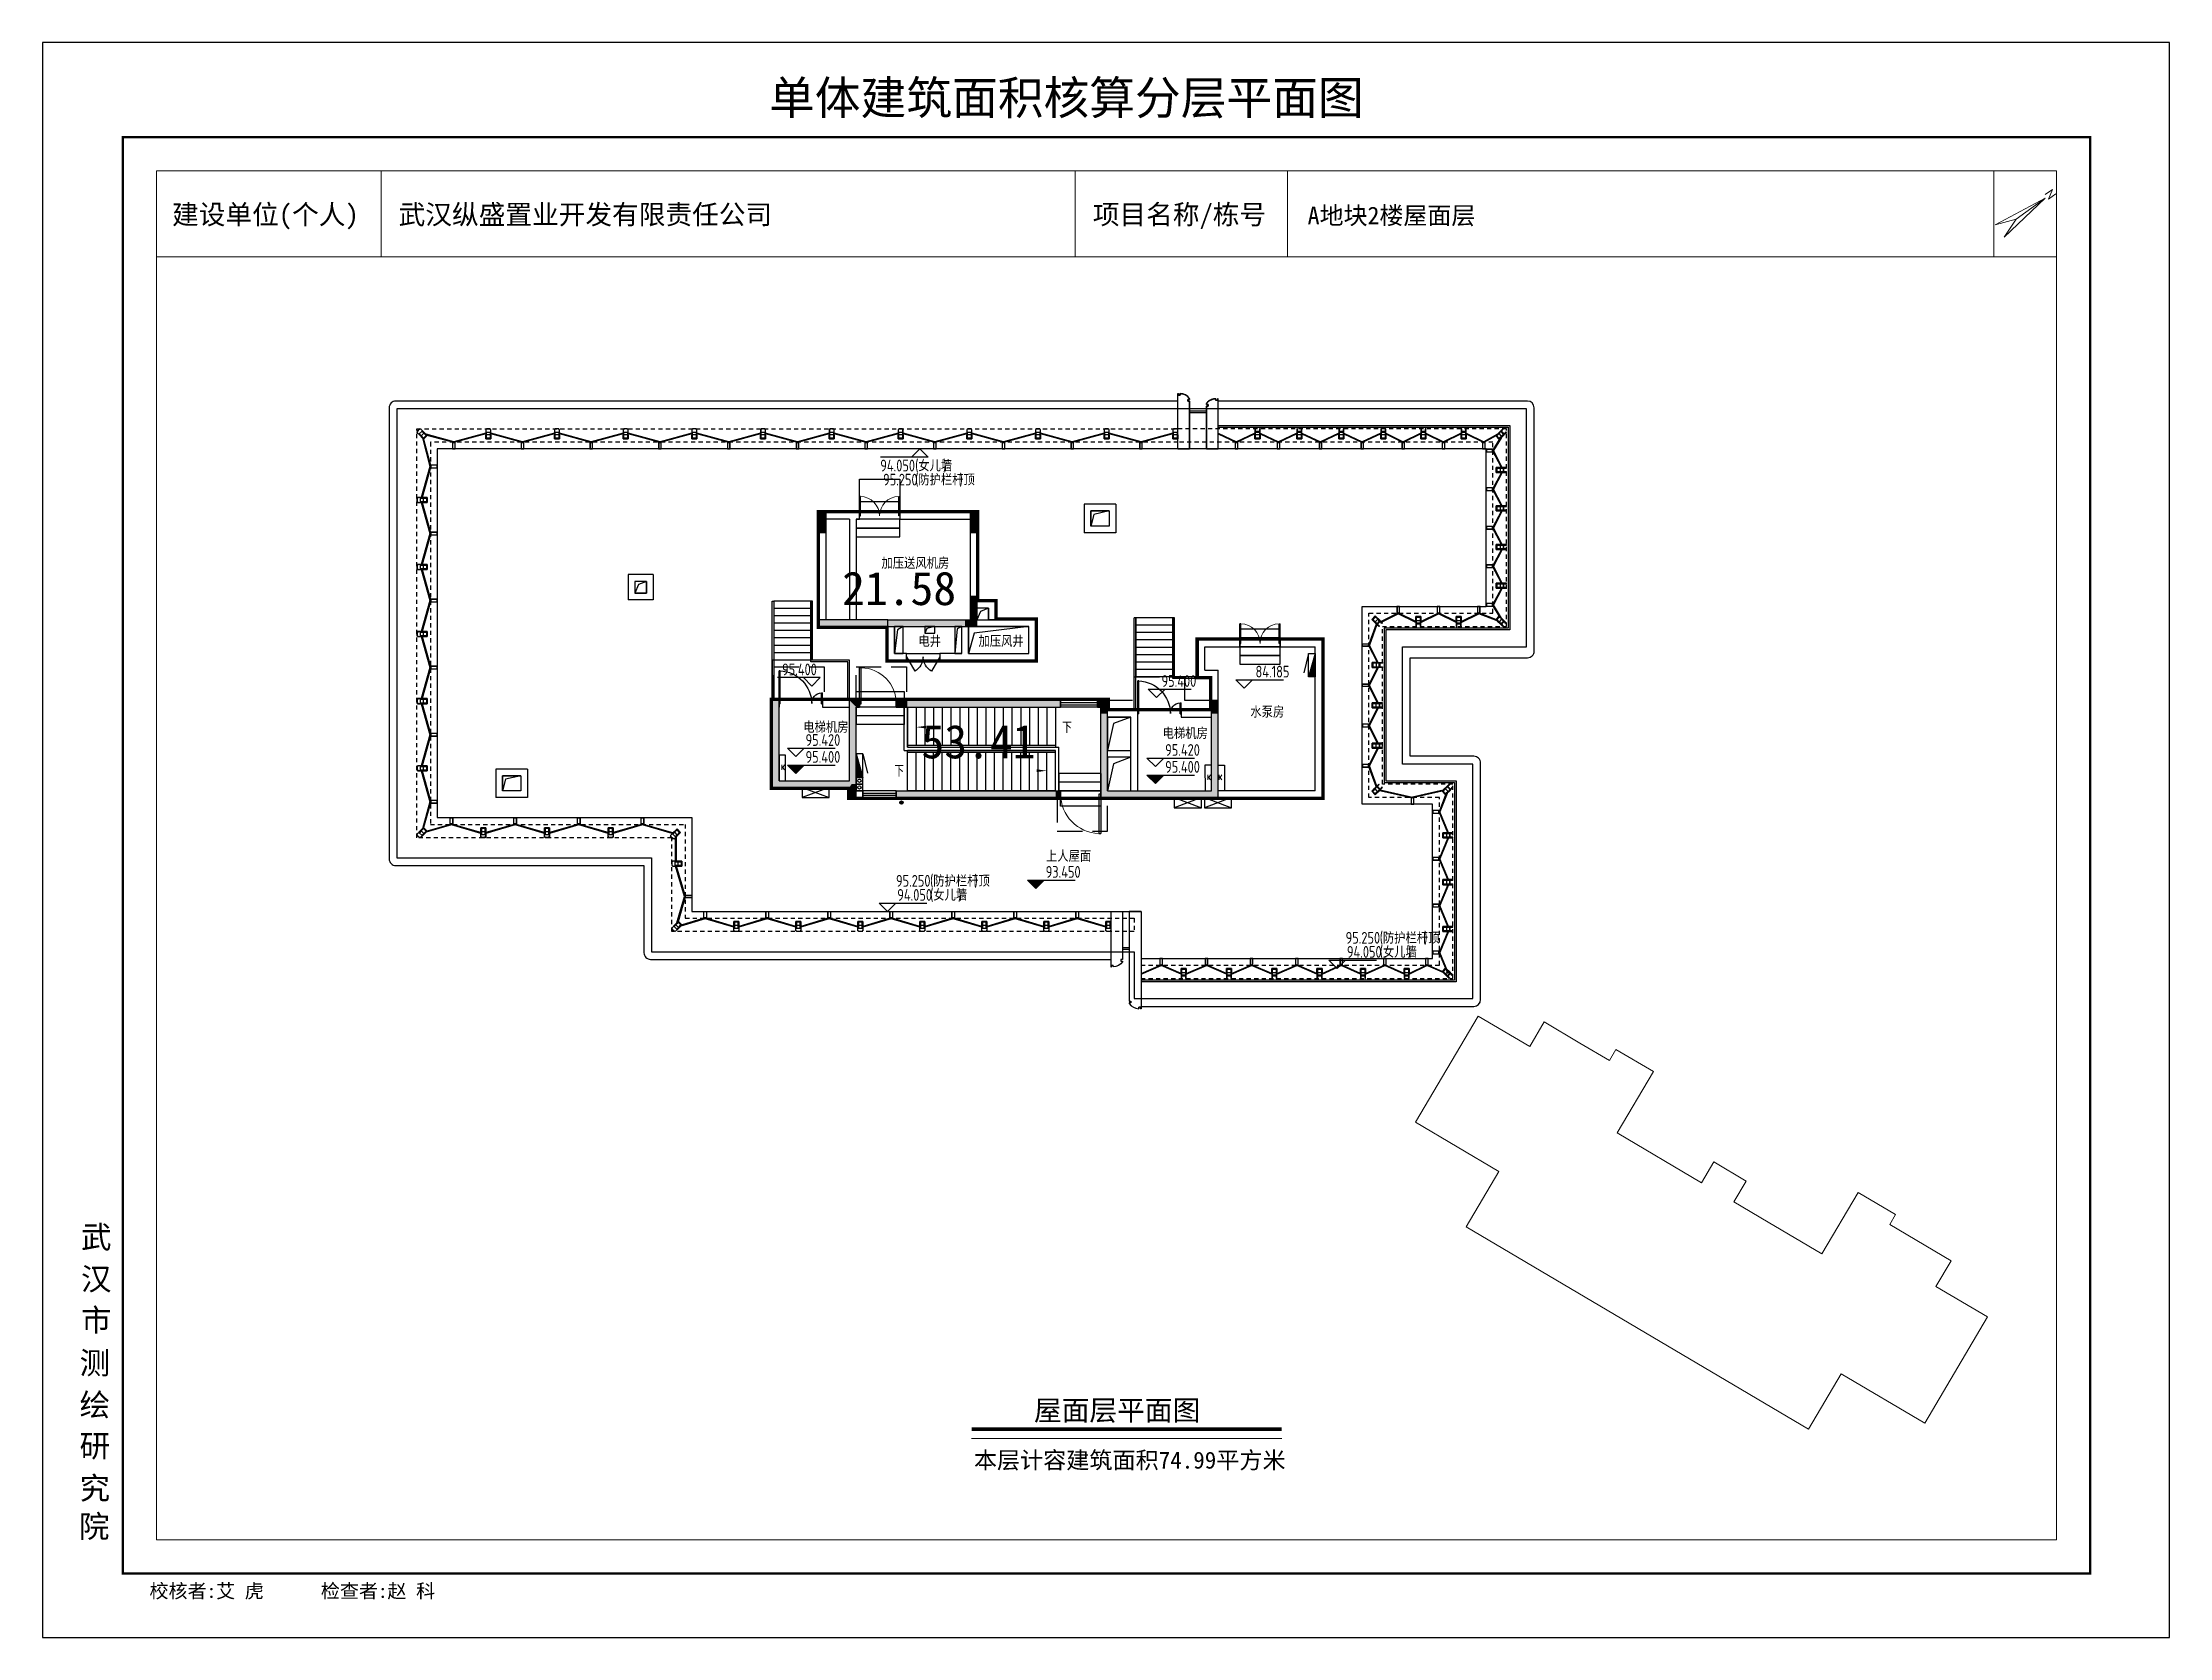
# Model space of a CAD drawing. Extents: x 512858 to 514372, y -232486 to -231710.
# Drawn here: x 513768.3 to 513831.7, y -231933.1 to -231885.5 of the extents above; entities that cross this region are included whole.
import ezdxf
from ezdxf.enums import TextEntityAlignment as Align

# ---------------------------------------------------------------- set-up
doc = ezdxf.new("R2010")
doc.units = 0
doc.header["$LTSCALE"] = 1000
for name, pattern in [('$0$CONTINOUS', [0]), ('$0$DASH', [0.35, 0.25, -0.1]), ('2#HXT-RF$0$CONTINOUS', [0]), ('2#HXT-RF$0$DASH', [0.35, 0.25, -0.1]), ('CACHE2', [0.1875, 0.125, -0.0625]), ('DASH', [0.35, 0.25, -0.1])]:
    doc.linetypes.add(name, pattern=pattern)
doc.layers.get('0').update_dxf_attribs({"color": 252})
for name, color, linetype in [('$0$A-STAIR', 32, 'Continuous'), ('$0$建-空调', 252, '$0$DASH'), ('2#HXT-RF$0$A-ANNO-100-SYMB', 252, 'Continuous'), ('2#HXT-RF$0$A-ANNO-100-TXT', 252, 'Continuous'), ('2#HXT-RF$0$A-FIRE-DOOR', 252, 'Continuous'), ('2#HXT-RF$0$A-HOLE-E', 252, 'Continuous'), ('2#HXT-RF$0$A-PATT-COLU', 252, 'Continuous'), ('2#HXT-RF$0$A-STAIR', 252, 'Continuous'), ('2#HXT-RF$0$A-STR-CONC-B', 252, 'Continuous'), ('2#HXT-RF$0$A-WALL-S', 252, 'Continuous'), ('2#HXT-RF$0$A-WINDOW', 252, 'Continuous'), ('2#HXT-RF$0$AA-DOOR_FIRE_TEXT', 252, 'Continuous'), ('2#HXT-RF$0$建-空调', 252, '2#HXT-RF$0$DASH'), ('6#-造型-1F（实施版）金属型材-METAL-S', 253, 'Continuous'), ('6#-造型-1F（实施版）门窗', 253, 'Continuous'), ('6#-造型-银白色铝板', 252, 'Continuous'), ('A-ANNO-100-DIM-E', 253, 'Continuous'), ('A-ANNO-100-TXT', 252, 'Continuous'), ('A-DOOR', 252, 'Continuous'), ('A-HOLE-E', 253, 'Continuous'), ('A-METAL-E', 253, 'Continuous'), ('A-PATT-COLU', 253, 'Continuous'), ('A-STR-CONC-B', 252, 'Continuous'), ('A-STR-CONC-E', 253, 'Continuous'), ('A-STR-CONC-H', 253, 'Continuous'), ('A-TECH-RAIN', 253, 'Continuous'), ('A-WALL-S', 252, 'Continuous'), ('AA-家具', 253, 'DASH'), ('PUB_DIM', 252, 'Continuous'), ('PUB_TEXT', 252, 'Continuous'), ('楼层注记', 7, 'Continuous'), ('线脚', 253, 'Continuous')]:
    doc.layers.add(name, color=color, linetype=linetype)
for name, color, linetype, lineweight in [('P-FIRE-FH', 252, 'Continuous', 25), ('图廓', 252, 'Continuous', 9), ('面积-基底-基底-1', 11, 'Continuous', 0), ('面积-计容-住宅-1', 1, 'Continuous', 0)]:
    doc.layers.add(name, color=color, linetype=linetype, lineweight=lineweight)
doc.layers.add('打印图框', color=252, linetype='Continuous', plot=False)
doc.styles.add('$0$DIM_FONT', font='romand.shx', dxfattribs={"width": 0.7, "bigfont": 'hzfs.shx'})
doc.styles.add('2#HXT-RF$0$DIM_FONT', font='romand.shx', dxfattribs={"width": 0.7, "bigfont": 'hzfs.shx'})
doc.styles.add('2#HXT-RF$0$STANDARD', font='GBENOR', dxfattribs={"bigfont": 'GBCBIG'})
doc.styles.add('dw', font='simhei.ttf')
doc.styles.add('STYLE1', font='stylu.ttf')
doc.styles.add('tkhz1', font='txt.shx', dxfattribs={"width": 0.8, "bigfont": 'hztxt.shx'})
doc.styles.add('TYDG_02', font='TSSDENG.shx', dxfattribs={"width": 0.8, "bigfont": 'hztxt.shx'})
doc.styles.add('宋体', font='simsun.ttc', dxfattribs={"width": 0.7, "height": 10})

msp = doc.modelspace()

# ---------------------------------------------------------------- texts
at = {"color": 1, "linetype": '$0$CONTINOUS', "style": '$0$DIM_FONT', "text_generation_flag": 4, "width": 0.8}
msp.add_text('K', height=0.151, rotation=0.22899, dxfattribs=at).set_placement((513803.354, -231907.351))
at = {"layer": 'A-ANNO-100-TXT', "style": 'TYDG_02'}
for s, p in [('加压送风机房', (513793.304, -231901.209)), ('电井', (513794.406, -231903.538)), ('加压风井', (513796.199, -231903.538)), ('电梯机房', (513790.97, -231906.102)), ('水泵房', (513804.31, -231905.648)), ('电梯机房', (513801.692, -231906.284)), ('上人屋面', (513798.212, -231909.949))]:
    msp.add_text(s, height=0.3376, dxfattribs=at).set_placement(p)
at = {"layer": 'PUB_TEXT', "color": 252, "style": 'TYDG_02', "width": 0.8}
for s, p in [('94.050', (513793.269, -231898.3)), ('(', (513794.31, -231898.3)), (')', (513795.14, -231898.3)), ('95.250', (513793.353, -231898.72)), ('(', (513794.31, -231898.72)), (')', (513795.632, -231898.72)), ('95.400', (513790.34, -231904.383)), ('95.400', (513801.66, -231904.729)), ('84.185', (513804.464, -231904.448)), ('95.420', (513791.04, -231906.489)), ('95.420', (513801.768, -231906.786)), ('95.400', (513791.04, -231906.993)), ('95.400', (513801.768, -231907.29)), ('93.450', (513798.204, -231910.424)), ('95.250', (513793.738, -231910.69)), ('94.050', (513793.776, -231911.11)), ('(', (513794.755, -231910.69)), ('(', (513794.755, -231911.11)), (')', (513795.586, -231911.11)), (')', (513796.078, -231910.69)), ('95.250', (513807.152, -231912.39)), ('(', (513808.17, -231912.39)), (')', (513809.492, -231912.39)), ('94.050', (513807.19, -231912.81)), ('(', (513808.17, -231912.81)), (')', (513809.001, -231912.81))]:
    msp.add_text(s, height=0.35, dxfattribs=at).set_placement(p)
at = {"layer": 'PUB_TEXT', "color": 252, "style": 'TYDG_02'}
for s, p in [('女儿墙', (513794.403, -231898.3)), ('防护栏杆顶', (513794.403, -231898.72)), ('女儿墙', (513794.849, -231911.11)), ('防护栏杆顶', (513794.849, -231910.69)), ('防护栏杆顶', (513808.263, -231912.39)), ('女儿墙', (513808.263, -231912.81))]:
    msp.add_text(s, height=0.3376, dxfattribs=at).set_placement(p)
at = {"layer": '图廓', "color": 0, "style": 'STYLE1'}
msp.add_text('单体建筑面积核算分层平面图', height=1.00037, dxfattribs=at).set_placement((513798.821, -231887.952), align=Align.BOTTOM_CENTER)
at = {"layer": '图廓', "color": 0, "linetype": 'ByBlock', "ltscale": 2, "style": 'tkhz1'}
msp.add_text('N', height=0.267, rotation=305.63272, dxfattribs=at).set_placement((513828.29, -231889.953), align=Align.TOP_CENTER)
at = {"layer": '图廓', "color": 0}
for s, height, style, p in [('建设单位(个人)', 0.5835, 'dw', (513772.141, -231890.926)), ('武汉纵盛置业开发有限责任公司', 0.58355, 'dw', (513778.9, -231890.926)), ('项目名称/栋号', 0.5835, 'dw', (513799.609, -231890.926)), ('A地块2楼屋面层', 0.5242, 'dw', (513806.018, -231890.926)), (' 校核者:艾 虎      检查者:赵 科', 0.41682, '宋体', (513771.184, -231931.91))]:
    msp.add_text(s, height=height, dxfattribs=dict(at, style=style)).set_placement(p)
at = {"layer": '图廓', "color": 0, "linetype": 'Continuous', "style": 'STYLE1'}
for s, p in [('武', (513769.424, -231921.477)), ('汉', (513769.424, -231922.727)), ('市', (513769.424, -231923.953)), ('测', (513769.382, -231925.231)), ('绘', (513769.382, -231926.481)), ('研', (513769.382, -231927.707)), ('究', (513769.382, -231928.968)), ('院', (513769.362, -231930.109))]:
    msp.add_text(s, height=0.667, dxfattribs=at).set_placement(p)
at = {"layer": '图廓', "color": 7, "style": 'dw'}
msp.add_text('本层计容建筑面积74.99平方米', height=0.50524, dxfattribs=at).set_placement((513796.062, -231928.052))
at = {"layer": '楼层注记', "color": 7, "style": 'dw'}
msp.add_text('屋面层平面图', height=0.6063, dxfattribs=at).set_placement((513797.854, -231926.615))
at = {"layer": '面积-计容-住宅-1', "style": 'dw'}
for s, p in [('21.58', (513792.131, -231902.288)), ('53.41', (513794.499, -231906.862))]:
    msp.add_text(s, height=1, dxfattribs=at).set_placement(p)

# ---------------------------------------------------------------- blocks, each defined once
blk = doc.blocks.new('2新462#HXT-RF$0$$TWTSYS$00000508')
for p, q in [((-0.5, 0.5), (0.324, 1.224)), ((-0.5, 0.5), (-0.5, -0.5)), ((-0.5, -0.5), (0.5, 0.5)), ((0.5, 0.5), (-0.5, 0.5)), ((0.5, -0.5), (0.5, 0.5)), ((-0.5, -0.5), (0.5, -0.5))]:
    blk.add_line(p, q)
blk.add_solid([(0.5, -0.5), (0.5, 0.5), (-0.5, -0.5)])
blk = doc.blocks.new('2新442#HXT-RF$0$$DorLib2D$00000225')
at = {"color": 0}
for p, q in [((0.475, -0.001), (0.475, 0.752)), ((0.475, 0.752), (0.5, 0.752)), ((0.5, -0.001), (0.5, 0.752)), ((-0.5, 0), (-0.5, 0.252)), ((-0.475, 0.252), (-0.5, 0.252)), ((-0.475, 0), (-0.475, 0.252)), ((-0.475, 0), (-0.5, 0)), ((0.475, -0.001), (0.5, -0.001))]:
    blk.add_line(p, q, dxfattribs=at)
for centre, radius, start, end in [((0.505, -0.002), 0.755, 92.2493, 179.7238), ((-0.501, 0.003), 0.251, 359.7899, 84.0974)]:
    blk.add_arc(centre, radius, start, end, dxfattribs=at)
blk = doc.blocks.new('2新432#HXT-RF$0$$DorLib2D$00000001')
for p, q in [((0.45, 0.975), (0.5, 0.975)), ((0.45, 0), (0.45, 0.975)), ((0.5, 0), (0.5, 0.975)), ((0.5, 0), (0.45, 0))]:
    blk.add_line(p, q)
at = {"lineweight": 13}
blk.add_arc((0.475, 0), 0.975, 91.4693, 180, dxfattribs=at)
blk = doc.blocks.new('2新472#HXT-RF$0$$WINLIB2D$00000001')
at = {"color": 0}
for points in [[(-0.5, 0.5), (-0.5, -0.5)], [(-0.5, 0.5), (0.5, 0.5)], [(0.5, 0.167), (-0.5, 0.167)], [(0.5, -0.5), (0.5, 0.5)], [(0.5, -0.167), (-0.5, -0.167)], [(-0.5, -0.5), (0.5, -0.5)]]:
    blk.add_lwpolyline(points, dxfattribs=at)
blk = doc.blocks.new('2新452#HXT-RF$0$$DorLib2D$00000231')
at = {"color": 0}
for p, q in [((-0.5, 0), (-0.25, 0.433)), ((0.5, 0), (0.25, 0.433))]:
    blk.add_line(p, q, dxfattribs=at)
for centre, start, end in [((-0.5, 0), 0, 60), ((0.5, 0), 120, 180)]:
    blk.add_arc(centre, 0.5, start, end, dxfattribs=at)
blk = doc.blocks.new('2新422#HXT-RF')
at = {"layer": '2#HXT-RF$0$A-PATT-COLU'}
for points in [[(-54712, -20698), (-54712, -20898), (-52412, -20898), (-52412, -20698)], [(-52412, -20698), (-52412, -20898), (-52062, -20898), (-52262, -20698)], [(-52262, -20698), (-52062, -20898), (-52062, -20698)], [(-58162, -25698), (-57962, -25498), (-57962, -23098), (-58162, -23098)], [(-55862, -23098), (-55662, -23298), (-55562, -23298), (-55562, -23098)], [(-55795, -25598), (-55662, -25598), (-55662, -23298), (-55862, -23098), (-55862, -25498)], [(-54462, -23298), (-54132, -23298), (-54132, -23098), (-54462, -23098)], [(-54132, -23098), (-54132, -23298), (-49562, -23298), (-49562, -23098)], [(-48462, -23298), (-48362, -23298), (-48162, -23098), (-48462, -23098)], [(-48362, -23498), (-48162, -23498), (-48162, -23098), (-48362, -23298)], [(-45062, -23498), (-44862, -23498), (-44862, -23098), (-45062, -23098)], [(-48362, -25998), (-48162, -25798), (-48162, -23498), (-48362, -23498)], [(-45062, -25798), (-44862, -25998), (-44862, -23498), (-45062, -23498)], [(-57962, -25498), (-58162, -25698), (-55862, -25698), (-55795, -25598), (-55862, -25498)], [(-55862, -25898), (-55662, -25898), (-55662, -25598), (-55795, -25598), (-55862, -25698)], [(-55662, -25998), (-55662, -25898), (-55862, -25898), (-55862, -25998)], [(-54462, -25998), (-49712, -25998), (-49712, -25798), (-54462, -25798)], [(-49712, -25798), (-49712, -25998), (-49562, -25998), (-49562, -25798)], [(-48162, -25798), (-48362, -25998), (-47362, -25998), (-47362, -25798)], [(-47362, -25798), (-47362, -25998), (-44862, -25998), (-45062, -25798)]]:
    blk.add_hatch(color=256, dxfattribs=at).paths.add_polyline_path(points)
at = {"layer": '2#HXT-RF$0$A-ANNO-100-SYMB'}
for points in [[(-49582, -23898, 0, 0, 0), (-53872, -23898, 0, 80, 0), (-53572, -23898, 0, 0, 0)], [(-54262, -25198, 0, 0, 0), (-49972, -25198, 0, 80, 0), (-50272, -25198, 0, 0, 0)]]:
    blk.add_lwpolyline(points, format="xyseb", dxfattribs=at)
at = {"layer": '2#HXT-RF$0$A-FIRE-DOOR'}
for p, q in [((-54162, -21698), (-53162, -21698)), ((-54162, -21898), (-53162, -21898)), ((-56662, -23098), (-57962, -23098)), ((-47262, -23398), (-45962, -23398))]:
    blk.add_line(p, q, dxfattribs=at)
at = {"layer": '2#HXT-RF$0$A-HOLE-E'}
for points in [[(-54512, -21698), (-54262, -21698), (-54262, -20898), (-54512, -20898)], [(-53612, -21098), (-53312, -21098), (-53312, -20898), (-53612, -20898)], [(-52712, -21698), (-52512, -21698), (-52512, -20898), (-52712, -20898)], [(-52312, -21698), (-50512, -21698), (-50512, -20898), (-52312, -20898)], [(-47462, -23598), (-48162, -23598), (-48162, -24598), (-47462, -24598)], [(-47462, -24798), (-48162, -24798), (-48162, -25798), (-47462, -25798)]]:
    blk.add_lwpolyline(points, close=True, dxfattribs=at)
for points in [[(-54262, -20898), (-54427, -20995), (-54512, -21698)], [(-53312, -20898), (-53556, -20953), (-53612, -21098)], [(-52512, -20898), (-52651, -20968), (-52712, -21698)], [(-50512, -20898), (-52138, -21097), (-52312, -21698)], [(-47462, -23598), (-47984, -23789), (-48162, -24598)], [(-47462, -24798), (-47984, -24989), (-48162, -25798)]]:
    blk.add_lwpolyline(points, dxfattribs=at)
at = {"layer": '2#HXT-RF$0$A-STAIR'}
for p, q in [((-58112, -20138), (-58112, -21898)), ((-57012, -20138), (-58112, -20138)), ((-57012, -20138), (-57012, -21898)), ((-57012, -20358), (-58112, -20358)), ((-57012, -20578), (-58112, -20578)), ((-57012, -20798), (-58112, -20798)), ((-47312, -20638), (-47312, -22398)), ((-46212, -20638), (-47312, -20638)), ((-46212, -20858), (-47312, -20858)), ((-46212, -20638), (-46212, -22398)), ((-57012, -21018), (-58112, -21018)), ((-57012, -21238), (-58112, -21238)), ((-57012, -21458), (-58112, -21458)), ((-46212, -21078), (-47312, -21078)), ((-46212, -21298), (-47312, -21298)), ((-46212, -21518), (-47312, -21518)), ((-57012, -21678), (-58112, -21678)), ((-57012, -21898), (-58112, -21898)), ((-46212, -21738), (-47312, -21738)), ((-46212, -21958), (-47312, -21958)), ((-46212, -22178), (-47312, -22178)), ((-46212, -22398), (-47312, -22398)), ((-55662, -23298), (-55662, -23818)), ((-54232, -23298), (-55662, -23298)), ((-54232, -23298), (-54232, -23818)), ((-54132, -23298), (-49712, -23298)), ((-54132, -23298), (-54132, -24438)), ((-53872, -23298), (-53872, -24438)), ((-53612, -23298), (-53612, -24438)), ((-53352, -23298), (-53352, -24438)), ((-53092, -23298), (-53092, -24438)), ((-52832, -23298), (-52832, -24438)), ((-52572, -23298), (-52572, -24438)), ((-52312, -23298), (-52312, -24438)), ((-52052, -23298), (-52052, -24438)), ((-51792, -23298), (-51792, -24438)), ((-51532, -23298), (-51532, -24438)), ((-51272, -23298), (-51272, -24438)), ((-51012, -23298), (-51012, -24438)), ((-50752, -23298), (-50752, -24438)), ((-50492, -23298), (-50492, -24438)), ((-50232, -23298), (-50232, -24438)), ((-49972, -23298), (-49972, -24438)), ((-49712, -23298), (-49712, -24438)), ((-54232, -23558), (-55662, -23558)), ((-54232, -23818), (-55662, -23818)), ((-54132, -24438), (-54132, -24498)), ((-54132, -24438), (-49712, -24438)), ((-54132, -24438), (-54132, -24498)), ((-54132, -24498), (-49712, -24498)), ((-54132, -24498), (-49712, -24498)), ((-49712, -24598), (-54132, -24598)), ((-54132, -24658), (-54132, -24598)), ((-49712, -24598), (-54132, -24598)), ((-54132, -24658), (-54132, -24598)), ((-54132, -25798), (-54132, -24658)), ((-49712, -24658), (-54132, -24658)), ((-53872, -25798), (-53872, -24658)), ((-53612, -25798), (-53612, -24658)), ((-53352, -25798), (-53352, -24658)), ((-53092, -25798), (-53092, -24658)), ((-52832, -25798), (-52832, -24658)), ((-52572, -25798), (-52572, -24658)), ((-52312, -25798), (-52312, -24658)), ((-52052, -25798), (-52052, -24658)), ((-51792, -25798), (-51792, -24658)), ((-51532, -25798), (-51532, -24658)), ((-51272, -25798), (-51272, -24658)), ((-51012, -25798), (-51012, -24658)), ((-50752, -25798), (-50752, -24658)), ((-50492, -25798), (-50492, -24658)), ((-50232, -25798), (-50232, -24658)), ((-49972, -25798), (-49972, -24658)), ((-49712, -24438), (-49712, -24498)), ((-49712, -24438), (-49712, -24498)), ((-49712, -24658), (-49712, -24598)), ((-49712, -24658), (-49712, -24598)), ((-49712, -25798), (-49712, -24658)), ((-49612, -25278), (-49612, -25798)), ((-48362, -25278), (-49612, -25278)), ((-48362, -25278), (-48362, -25798)), ((-49712, -25798), (-54132, -25798)), ((-48362, -25538), (-49612, -25538)), ((-48362, -25798), (-49612, -25798))]:
    blk.add_line(p, q, dxfattribs=at)
for points in [[(-58162, -23098), (-58162, -20138), (-58112, -20138), (-58112, -23098)], [(-55912, -23098), (-55912, -21948), (-57012, -21948), (-57012, -20138)], [(-56962, -20138), (-57012, -20138)], [(-55862, -23098), (-55862, -21898), (-56962, -21898), (-56962, -20138)], [(-47362, -23398), (-47362, -22198), (-47362, -22198), (-47362, -20638)], [(-47312, -20638), (-47362, -20638)], [(-47312, -23398), (-47312, -22248), (-47312, -22248), (-47312, -20638)], [(-45112, -23398), (-45112, -22448), (-46212, -22448), (-46212, -20638)], [(-46162, -20638), (-46212, -20638)], [(-45062, -23398), (-45062, -22398), (-46162, -22398), (-46162, -20638)]]:
    blk.add_lwpolyline(points, dxfattribs=at)
for points in [[(-55862, -21898), (-58162, -21898), (-58162, -23098), (-55862, -23098)], [(-54232, -23098), (-55662, -23098), (-55662, -22838), (-54232, -22838)], [(-54462, -23298), (-55562, -23298), (-55562, -23098), (-54462, -23098)], [(-48362, -25998), (-49562, -25998), (-49562, -25798), (-48362, -25798)], [(-48362, -26258), (-49562, -26258), (-49562, -25998), (-48362, -25998)]]:
    blk.add_lwpolyline(points, close=True, dxfattribs=at)
at = {"layer": '2#HXT-RF$0$A-STR-CONC-B'}
for p, q in [((-54712, -20698), (-52412, -20698)), ((-54712, -20898), (-52412, -20898)), ((-52412, -20698), (-52262, -20698)), ((-52412, -20898), (-52062, -20898)), ((-52262, -20698), (-52262, -20698)), ((-52262, -20698), (-52062, -20698)), ((-52062, -20898), (-52062, -20698)), ((-58162, -25698), (-58162, -23098)), ((-58162, -23098), (-57962, -23098)), ((-57962, -25498), (-57962, -23098)), ((-55862, -23098), (-55562, -23098)), ((-55862, -25498), (-55862, -23098)), ((-55662, -23298), (-55562, -23298)), ((-55662, -25598), (-55662, -23298)), ((-55562, -23098), (-55562, -23298)), ((-54462, -23098), (-54132, -23098)), ((-54462, -23098), (-54462, -23298)), ((-54462, -23298), (-54132, -23298)), ((-54132, -23098), (-49562, -23098)), ((-54132, -23298), (-49562, -23298)), ((-49562, -23098), (-49562, -23298)), ((-48462, -23098), (-48162, -23098)), ((-48462, -23098), (-48462, -23298)), ((-48462, -23298), (-48362, -23298)), ((-48362, -23498), (-48362, -23298)), ((-48162, -23498), (-48162, -23098)), ((-45062, -23498), (-45062, -23098)), ((-45062, -23098), (-44862, -23098)), ((-44862, -23498), (-44862, -23098)), ((-48362, -25998), (-48362, -23498)), ((-48162, -25798), (-48162, -23498)), ((-45062, -25798), (-45062, -23498)), ((-44862, -25998), (-44862, -23498)), ((-58162, -25698), (-55862, -25698)), ((-57962, -25498), (-55862, -25498)), ((-55862, -25898), (-55862, -25698)), ((-55862, -25998), (-55862, -25898)), ((-55862, -25998), (-55662, -25998)), ((-55662, -25898), (-55662, -25598)), ((-55662, -25998), (-55662, -25898)), ((-54462, -25798), (-49712, -25798)), ((-54462, -25798), (-54462, -25998)), ((-54462, -25998), (-49712, -25998)), ((-49712, -25798), (-49562, -25798)), ((-49712, -25998), (-49562, -25998)), ((-49562, -25798), (-49562, -25998)), ((-48362, -25998), (-47362, -25998)), ((-48162, -25798), (-47362, -25798)), ((-47362, -25798), (-45062, -25798)), ((-47362, -25998), (-44862, -25998))]:
    blk.add_line(p, q, dxfattribs=at)
at = {"layer": '2#HXT-RF$0$A-WALL-S'}
for p, q in [((-54712, -21898), (-54712, -20898)), ((-54512, -21698), (-54512, -20898)), ((-52512, -21698), (-52512, -20898)), ((-52312, -21698), (-52312, -20898)), ((-52062, -20698), (-50312, -20698)), ((-52062, -20898), (-50512, -20898)), ((-50512, -21698), (-50512, -20898)), ((-50312, -21898), (-50312, -20698)), ((-54712, -21898), (-54162, -21898)), ((-54162, -21698), (-54512, -21698)), ((-54162, -21898), (-54162, -21698)), ((-52512, -21698), (-53162, -21698)), ((-53162, -21698), (-53162, -21898)), ((-53162, -21898), (-52412, -21898)), ((-52412, -21898), (-50312, -21898)), ((-52312, -21698), (-50512, -21698)), ((-57962, -23098), (-57962, -23298)), ((-55862, -23098), (-56662, -23098)), ((-56662, -23098), (-56662, -23298)), ((-56662, -23298), (-55862, -23298)), ((-55562, -23298), (-55562, -23098)), ((-54462, -23298), (-54462, -23098)), ((-54232, -24598), (-54232, -23298)), ((-54132, -24498), (-54132, -23298)), ((-49562, -23298), (-49562, -23098)), ((-48462, -23098), (-48462, -23098)), ((-48462, -23098), (-48462, -23298)), ((-48462, -23298), (-48462, -23298)), ((-48162, -23398), (-47362, -23398)), ((-47262, -23398), (-47362, -23398)), ((-47262, -23598), (-47262, -23398)), ((-45062, -23398), (-45962, -23398)), ((-45962, -23398), (-45962, -23598)), ((-48162, -23598), (-47462, -23598)), ((-47462, -25798), (-47462, -23598)), ((-47262, -25798), (-47262, -23598)), ((-45962, -23598), (-45062, -23598)), ((-54232, -24598), (-49712, -24598)), ((-54132, -24498), (-49612, -24498)), ((-49712, -25798), (-49712, -24598)), ((-49612, -25798), (-49612, -24498)), ((-55462, -25798), (-55662, -25798)), ((-55662, -25998), (-55462, -25998)), ((-55462, -25998), (-55462, -25798)), ((-54462, -25798), (-54462, -25798)), ((-54462, -25798), (-54462, -25998)), ((-54462, -25998), (-54462, -25998)), ((-49562, -25998), (-49562, -25798)), ((-48362, -25998), (-48362, -25798))]:
    blk.add_line(p, q, dxfattribs=at)
at = {"layer": '2#HXT-RF$0$AA-DOOR_FIRE_TEXT'}
for points in [[(-55462, -25398), (-55662, -25398), (-55662, -25598), (-55462, -25598)], [(-55462, -25598), (-55662, -25598), (-55662, -25798), (-55462, -25798)]]:
    blk.add_lwpolyline(points, close=True, dxfattribs=at)
for centre in [(-55562, -25498), (-55562, -25698)]:
    blk.add_circle(centre, 50, dxfattribs=at)
at = {"layer": '2#HXT-RF$0$建-空调', "color": 1, "ltscale": 10}
for points in [[(-57962, -25498), (-57771, -25498), (-57771, -24732), (-57962, -24732)], [(-45253, -25798), (-45062, -25798), (-45062, -25032), (-45254, -25032)]]:
    blk.add_lwpolyline(points, close=True, dxfattribs=at)
at = {"layer": '2#HXT-RF$0$A-FIRE-DOOR', "zscale": 200}
for name, p, xscale, yscale in [('2新432#HXT-RF$0$$DorLib2D$00000001', (-55012, -23198), -1100, 1100), ('2新442#HXT-RF$0$$DorLib2D$00000225', (-46612, -23498), -1300.000000000873, 1300.000000000873), ('2新432#HXT-RF$0$$DorLib2D$00000001', (-48962, -25898), 1200, -1200)]:
    blk.add_blockref(name, p, dxfattribs=dict(at, xscale=xscale, yscale=yscale))
for name, p, xscale, yscale, rotation in [('2新452#HXT-RF$0$$DorLib2D$00000231', (-53662, -21798), 1000, -1000, 2.2739e-12), ('2新442#HXT-RF$0$$DorLib2D$00000225', (-57312, -23198), 1300.000000001113, -1300.000000001113, 180)]:
    blk.add_blockref(name, p, dxfattribs=dict(at, xscale=xscale, yscale=yscale, rotation=rotation))
at = {"layer": '2#HXT-RF$0$A-WINDOW', "xscale": -1099.939329064553, "yscale": -200, "zscale": 200}
blk.add_blockref('2新472#HXT-RF$0$$WINLIB2D$00000001', (-49012, -23198), dxfattribs=at)
at = {"layer": '2#HXT-RF$0$A-WINDOW', "xscale": 1000, "yscale": 200, "zscale": 200, "rotation": 180.0000000000013}
blk.add_blockref('2新472#HXT-RF$0$$WINLIB2D$00000001', (-54962, -25898), dxfattribs=at)
at = {"layer": '2#HXT-RF$0$AA-DOOR_FIRE_TEXT', "xscale": 700.0000000000001, "yscale": 200.0000000000001, "zscale": 700.0000000000001, "rotation": 270}
blk.add_blockref('2新462#HXT-RF$0$$TWTSYS$00000508', (-55562, -25048), dxfattribs=at)
at = {"color": 1, "linetype": '2#HXT-RF$0$CONTINOUS', "style": '2#HXT-RF$0$DIM_FONT', "text_generation_flag": 4, "width": 0.8}
for p in [(-57903, -25019), (-45195, -25319)]:
    blk.add_text('K', height=151, rotation=359.77101, dxfattribs=at).set_placement(p)
at = {"layer": '2#HXT-RF$0$A-ANNO-100-TXT', "color": 7, "style": '2#HXT-RF$0$STANDARD'}
for p in [(-49512, -24073), (-54522, -25373)]:
    blk.add_text('下', height=338, dxfattribs=at).set_placement(p)
blk = doc.blocks.new('2新11$TWTSYS$00000508')
for p, q in [((-0.5, 0.5), (0.324, 1.224)), ((-0.5, 0.5), (-0.5, -0.5)), ((-0.5, -0.5), (0.5, 0.5)), ((0.5, 0.5), (-0.5, 0.5)), ((0.5, -0.5), (0.5, 0.5)), ((-0.5, -0.5), (0.5, -0.5))]:
    blk.add_line(p, q)
blk.add_solid([(0.5, -0.5), (0.5, 0.5), (-0.5, -0.5)])
blk = doc.blocks.new('2新161a-fsefsfsfsf')
at = {"layer": '6#-造型-银白色铝板'}
blk.add_lwpolyline([(-53941, 66063), (-53791, 66063), (-53791, 65863), (-53811, 65863), (-53811, 65943), (-53921, 65943), (-53921, 65863), (-53941, 65863)], close=True, dxfattribs=at)
for points in [[(-53941, 65941), (-53941, 66063), (-53791, 66063), (-53791, 65941)], [(-53791, 65941), (-53791, 66063), (-53941, 66063), (-53941, 65941)], [(-53793, 65943), (-53793, 66061), (-53938, 66061), (-53938, 65943)], [(-53921, 66043), (-53938, 66061)], [(-53811, 65941), (-53811, 66043), (-53921, 66043), (-53921, 65941)], [(-53811, 66043), (-53793, 66061)], [(-53921, 65941), (-53941, 65941)], [(-53791, 65897), (-53791, 65763), (-53811, 65763), (-53811, 65843), (-53921, 65843), (-53921, 65763), (-53941, 65763), (-53941, 65897)], [(-53921, 65941), (-53921, 65943), (-53938, 65943)], [(-53793, 65941), (-53793, 65766), (-53808, 65766), (-53808, 65846), (-53923, 65846), (-53923, 65766), (-53938, 65766), (-53938, 65941)], [(-53938, 65863), (-53793, 65863)], [(-53811, 65941), (-53811, 65943), (-53793, 65943)], [(-53811, 65941), (-53791, 65941)]]:
    blk.add_lwpolyline(points, dxfattribs=at)
blk = doc.blocks.new('2新162a-fsfgesfsfsf')
at = {"layer": '6#-造型-银白色铝板'}
for points in [[(-54486, 66363), (-54406, 66363), (-54406, 66173), (-54486, 66173)], [(-54483, 66360), (-54409, 66360), (-54409, 66176), (-54483, 66176)]]:
    blk.add_lwpolyline(points, close=True, dxfattribs=at)
blk = doc.blocks.new('2新158a-dewfergsfsfsfs')
at = {"layer": '6#-造型-银白色铝板'}
blk.add_lwpolyline([(-53941, 66063), (-53791, 66063), (-53791, 65863), (-53811, 65863), (-53811, 65943), (-53921, 65943), (-53921, 65863), (-53941, 65863)], close=True, dxfattribs=at)
for points in [[(-53941, 65941), (-53941, 66063), (-53791, 66063), (-53791, 65941)], [(-53791, 65941), (-53791, 66063), (-53941, 66063), (-53941, 65941)], [(-53793, 65943), (-53793, 66061), (-53938, 66061), (-53938, 65943)], [(-53921, 66043), (-53938, 66061)], [(-53811, 65941), (-53811, 66043), (-53921, 66043), (-53921, 65941)], [(-53811, 66043), (-53793, 66061)], [(-53921, 65941), (-53941, 65941)], [(-53791, 65897), (-53791, 65783), (-53811, 65783), (-53811, 65763), (-53921, 65763), (-53921, 65783), (-53941, 65783), (-53941, 65897)], [(-53921, 65941), (-53921, 65943), (-53938, 65943)], [(-53793, 65941), (-53793, 65786), (-53813, 65786), (-53813, 65766), (-53918, 65766), (-53918, 65786), (-53938, 65786), (-53938, 65941)], [(-53938, 65863), (-53793, 65863)], [(-53811, 65941), (-53811, 65943), (-53793, 65943)], [(-53811, 65941), (-53791, 65941)]]:
    blk.add_lwpolyline(points, dxfattribs=at)
blk = doc.blocks.new('*U578')
at = {"layer": '6#-造型-1F（实施版）金属型材-METAL-S'}
for points in [[(950, 350), (-550, 350), (-550, 330), (-500, 330), (-500, 280)], [(-330, 50), (-380, 50)]]:
    blk.add_lwpolyline(points, dxfattribs=at)
at = {"layer": '6#-造型-1F（实施版）金属型材-METAL-S', "color": 61}
blk.add_lwpolyline([(-380, 50), (-380, 0), (-400, 0, -0.247534), (-550, 280), (-500, 280)], format="xyb", dxfattribs=at)
blk.add_lwpolyline([(950, 350), (950, 0), (-330, 0), (-330, 50)], dxfattribs=at)
blk = doc.blocks.new('*U579')
at = {"layer": '6#-造型-1F（实施版）金属型材-METAL-S'}
for points in [[(1100, 350), (-550, 350), (-550, 330), (-500, 330), (-500, 280)], [(-330, 50), (-380, 50)]]:
    blk.add_lwpolyline(points, dxfattribs=at)
at = {"layer": '6#-造型-1F（实施版）金属型材-METAL-S', "color": 61}
blk.add_lwpolyline([(-380, 50), (-380, 0), (-400, 0, -0.247534), (-550, 280), (-500, 280)], format="xyb", dxfattribs=at)
blk.add_lwpolyline([(1100, 350), (1100, 0), (-330, 0), (-330, 50)], dxfattribs=at)
blk = doc.blocks.new('*U580')
at = {"layer": '6#-造型-1F（实施版）金属型材-METAL-S'}
for points in [[(1100, 350), (-550, 350), (-550, 330), (-500, 330), (-500, 280)], [(-330, 50), (-380, 50)]]:
    blk.add_lwpolyline(points, dxfattribs=at)
at = {"layer": '6#-造型-1F（实施版）金属型材-METAL-S', "color": 61}
blk.add_lwpolyline([(-380, 50), (-380, 0), (-400, 0, -0.247534), (-550, 280), (-500, 280)], format="xyb", dxfattribs=at)
blk.add_lwpolyline([(1100, 350), (1100, 0), (-330, 0), (-330, 50)], dxfattribs=at)
blk = doc.blocks.new('*U581')
at = {"layer": '6#-造型-1F（实施版）金属型材-METAL-S'}
for points in [[(2350, 350), (-550, 350), (-550, 330), (-500, 330), (-500, 280)], [(-330, 50), (-380, 50)]]:
    blk.add_lwpolyline(points, dxfattribs=at)
at = {"layer": '6#-造型-1F（实施版）金属型材-METAL-S', "color": 61}
blk.add_lwpolyline([(-380, 50), (-380, 0), (-400, 0, -0.247534), (-550, 280), (-500, 280)], format="xyb", dxfattribs=at)
blk.add_lwpolyline([(2350, 350), (2350, 0), (-330, 0), (-330, 50)], dxfattribs=at)
blk = doc.blocks.new('2新74A$C40527E7E')
at = {"layer": '6#-造型-1F（实施版）金属型材-METAL-S'}
for points in [[(23200, 17730), (-130, 17730, 0.414214), (-330, 17530), (-330, 4070, 0.414214), (-130, 3870), (7270, 3870), (7270, 1270, 0.414218), (7470, 1070), (21200, 1070)], [(22100, -330), (32030, -330, 0.41421), (32230, -130), (32230, 6930, 0.414234), (32030, 7130), (30130, 7130), (30130, 10070), (33630, 10070, 0.414229), (33830, 10270), (33829, 17530, 0.414198), (33629, 17730), (24400, 17730)]]:
    blk.add_lwpolyline(points, format="xyb", dxfattribs=at)
at = {"layer": '6#-造型-1F（实施版）门窗'}
for p, q in [((29227, 6121), (30199, 5903)), ((31099, 6105), (30200, 5903))]:
    blk.add_line(p, q, dxfattribs=at)
for points in [[(664, 16630), (885, 15775), (629, 14850)], [(681, 16613), (898, 15775), (641, 14850)], [(698, 16596), (910, 15775), (654, 14850)], [(2550, 16771), (1600, 16515), (770, 16736)], [(2550, 16759), (1600, 16502), (787, 16719)], [(2550, 16746), (1600, 16490), (804, 16702)], [(4600, 16771), (3650, 16515), (2700, 16771)], [(4600, 16759), (3650, 16502), (2700, 16759)], [(4600, 16746), (3650, 16490), (2700, 16746)], [(6650, 16771), (5700, 16515), (4750, 16771)], [(6650, 16759), (5700, 16502), (4750, 16759)], [(6650, 16746), (5700, 16490), (4750, 16746)], [(8700, 16771), (7750, 16515), (6800, 16771)], [(8700, 16759), (7750, 16502), (6800, 16759)], [(8700, 16746), (7750, 16490), (6800, 16746)], [(10750, 16771), (9800, 16515), (8850, 16771)], [(10750, 16759), (9800, 16502), (8850, 16759)], [(10750, 16746), (9800, 16490), (8850, 16746)], [(12800, 16771), (11850, 16515), (10900, 16771)], [(12800, 16759), (11850, 16502), (10900, 16759)], [(12800, 16746), (11850, 16490), (10900, 16746)], [(14850, 16771), (13900, 16515), (12950, 16771)], [(14850, 16759), (13900, 16502), (12950, 16759)], [(14850, 16746), (13900, 16490), (12950, 16746)], [(16900, 16771), (15950, 16515), (15000, 16771)], [(16900, 16759), (15950, 16502), (15000, 16759)], [(16900, 16746), (15950, 16490), (15000, 16746)], [(18950, 16771), (18000, 16515), (17050, 16771)], [(18950, 16759), (18000, 16502), (17050, 16759)], [(18950, 16746), (18000, 16490), (17050, 16746)], [(21000, 16771), (20050, 16515), (19100, 16771)], [(21000, 16759), (20050, 16502), (19100, 16759)], [(21000, 16746), (20050, 16490), (19100, 16746)], [(23050, 16771), (22100, 16515), (21150, 16771)], [(23050, 16759), (22100, 16502), (21150, 16759)], [(23050, 16746), (22100, 16490), (21150, 16746)], [(24400, 16775), (24950, 16515)], [(25500, 16763), (24950, 16503), (24400, 16763)], [(24400, 16750), (24950, 16490)], [(25500, 16775), (24950, 16515)], [(25500, 16750), (24950, 16490)], [(25650, 16775), (26200, 16515)], [(26750, 16763), (26200, 16503), (25650, 16763)], [(25650, 16750), (26200, 16490)], [(26750, 16775), (26200, 16515)], [(26750, 16750), (26200, 16490)], [(26900, 16775), (27450, 16515)], [(28000, 16763), (27450, 16503), (26900, 16763)], [(26900, 16750), (27450, 16490)], [(28000, 16775), (27450, 16515)], [(28000, 16750), (27450, 16490)], [(28150, 16775), (28700, 16515)], [(29250, 16763), (28700, 16503), (28150, 16763)], [(28150, 16750), (28700, 16490)], [(29250, 16775), (28700, 16515)], [(29250, 16750), (28700, 16490)], [(29400, 16775), (29925, 16515)], [(30450, 16763), (29925, 16503), (29400, 16763)], [(29400, 16750), (29925, 16490)], [(30450, 16775), (29925, 16515)], [(30450, 16750), (29925, 16490)], [(30600, 16775), (31125, 16515)], [(31650, 16763), (31125, 16503), (30600, 16763)], [(30600, 16750), (31125, 16490)], [(31650, 16775), (31125, 16515)], [(31650, 16750), (31125, 16490)], [(31800, 16775), (32325, 16515)], [(32711, 16717), (32325, 16503), (31800, 16763)], [(31800, 16750), (32325, 16490)], [(32738, 16744), (32325, 16515)], [(32682, 16688), (32325, 16490)], [(32788, 16582), (32590, 16250)], [(32863, 15750), (32603, 16250), (32820, 16614)], [(32850, 16644), (32615, 16250)], [(32850, 15750), (32590, 16250)], [(32875, 15750), (32615, 16250)], [(32850, 15600), (32590, 15100)], [(32863, 14600), (32603, 15100), (32863, 15600)], [(32875, 15600), (32615, 15100)], [(629, 14700), (885, 13775), (629, 12850)], [(641, 14700), (898, 13775), (641, 12850)], [(654, 14700), (910, 13775), (654, 12850)], [(32850, 14600), (32590, 15100)], [(32875, 14600), (32615, 15100)], [(32850, 14450), (32590, 13950)], [(32863, 13450), (32603, 13950), (32863, 14450)], [(32875, 14450), (32615, 13950)], [(32850, 13450), (32590, 13950)], [(32875, 13450), (32615, 13950)], [(629, 12700), (885, 11775), (629, 10850)], [(641, 12700), (898, 11775), (641, 10850)], [(654, 12700), (910, 11775), (654, 10850)], [(32850, 13300), (32590, 12800)], [(32850, 12300), (32590, 12800)], [(32863, 12300), (32603, 12800), (32863, 13300)], [(32875, 13300), (32615, 12800)], [(32875, 12300), (32615, 12800)], [(32850, 12150), (32590, 11650)], [(32820, 11286), (32603, 11650), (32863, 12150)], [(32875, 12150), (32615, 11650)], [(32788, 11318), (32590, 11650)], [(32850, 11256), (32615, 11650)], [(29119, 11075), (28890, 10450)], [(29128, 11066), (28903, 10450), (29163, 9925)], [(29136, 11059), (28915, 10450)], [(29256, 11153), (29775, 11410)], [(29265, 11144), (29775, 11397), (30300, 11137)], [(29273, 11136), (29775, 11385)], [(30300, 11150), (29775, 11410)], [(30300, 11125), (29775, 11385)], [(30450, 11150), (30975, 11410)], [(30450, 11137), (30975, 11397), (31500, 11137)], [(30450, 11125), (30975, 11385)], [(31500, 11150), (30975, 11410)], [(31500, 11125), (30975, 11385)], [(31650, 11150), (32175, 11410)], [(31650, 11137), (32175, 11397), (32703, 11191)], [(31650, 11125), (32175, 11385)], [(32682, 11212), (32175, 11410)], [(32723, 11171), (32175, 11385)], [(629, 10700), (885, 9775), (629, 8850)], [(641, 10700), (898, 9775), (641, 8850)], [(654, 10700), (910, 9775), (654, 8850)], [(29150, 9925), (28890, 10450)], [(29175, 9925), (28915, 10450)], [(29150, 9775), (28890, 9250)], [(29163, 9775), (28903, 9250), (29163, 8725)], [(29175, 9775), (28915, 9250)], [(29150, 8725), (28890, 9250)], [(29175, 8725), (28915, 9250)], [(629, 8700), (885, 7775), (629, 6850)], [(641, 8700), (898, 7775), (641, 6850)], [(654, 8700), (910, 7775), (654, 6850)], [(29150, 8575), (28890, 8050)], [(29163, 7525), (28903, 8050), (29163, 8575)], [(29175, 8575), (28915, 8050)], [(29150, 7525), (28890, 8050)], [(29175, 7525), (28915, 8050)], [(29150, 7375), (28890, 6850)], [(29128, 6234), (28903, 6850), (29163, 7375)], [(29175, 7375), (28915, 6850)], [(629, 6700), (885, 5775), (664, 4970)], [(641, 6700), (898, 5775), (681, 4987)], [(654, 6700), (910, 5775), (698, 5004)], [(29119, 6225), (28890, 6850)], [(29136, 6241), (28915, 6850)], [(29217, 6111), (30200, 5890)], [(29237, 6131), (30200, 5915)], [(31114, 6120), (30200, 5915)], [(31082, 6088), (30200, 5890)], [(31188, 5982), (30990, 5475)], [(31263, 4850), (31003, 5475), (31209, 6003)], [(31229, 6023), (31015, 5475)], [(2400, 4829), (1525, 5085), (769, 4863)], [(2400, 4841), (1525, 5098), (786, 4880)], [(2400, 4854), (1525, 5110), (804, 4898)], [(4300, 4854), (3425, 5110), (2550, 4854)], [(4300, 4841), (3425, 5098), (2550, 4841)], [(4300, 4829), (3425, 5085), (2550, 4829)], [(6200, 4854), (5325, 5110), (4450, 4854)], [(6200, 4841), (5325, 5098), (4450, 4841)], [(6200, 4829), (5325, 5085), (4450, 4829)], [(8137, 4843), (7225, 5110), (6350, 4854)], [(8127, 4833), (7225, 5098), (6350, 4841)], [(8117, 4823), (7225, 5085), (6350, 4829)], [(31250, 4850), (30990, 5475)], [(31275, 4850), (31015, 5475)], [(8215, 4000), (8215, 4708)], [(8227, 4000), (8227, 4721)], [(8240, 4000), (8240, 4734)], [(31250, 4700), (30990, 4075)], [(31263, 3450), (31003, 4075), (31263, 4700)], [(31275, 4700), (31015, 4075)], [(8253, 2159), (8485, 2950), (8215, 3850)], [(8275, 2181), (8498, 2950), (8227, 3850)], [(8298, 2204), (8510, 2950), (8240, 3850)], [(31250, 3450), (30990, 4075)], [(31275, 3450), (31015, 4075)], [(31250, 3300), (30990, 2675)], [(31263, 2050), (31003, 2675), (31263, 3300)], [(31275, 3300), (31015, 2675)], [(31250, 2050), (30990, 2675)], [(31275, 2050), (31015, 2675)], [(9950, 2029), (9100, 2285), (8371, 2065)], [(9950, 2041), (9100, 2298), (8389, 2083)], [(9950, 2054), (9100, 2310), (8407, 2101)], [(11800, 2054), (10950, 2310), (10100, 2054)], [(11800, 2041), (10950, 2298), (10100, 2041)], [(11800, 2029), (10950, 2285), (10100, 2029)], [(13650, 2054), (12800, 2310), (11950, 2054)], [(13650, 2041), (12800, 2298), (11950, 2041)], [(13650, 2029), (12800, 2285), (11950, 2029)], [(15500, 2054), (14650, 2310), (13800, 2054)], [(15500, 2041), (14650, 2298), (13800, 2041)], [(15500, 2029), (14650, 2285), (13800, 2029)], [(17350, 2054), (16500, 2310), (15650, 2054)], [(17350, 2041), (16500, 2298), (15650, 2041)], [(17350, 2029), (16500, 2285), (15650, 2029)], [(19200, 2054), (18350, 2310), (17500, 2054)], [(19200, 2041), (18350, 2298), (17500, 2041)], [(19200, 2029), (18350, 2285), (17500, 2029)], [(21050, 2054), (20200, 2310), (19350, 2054)], [(21050, 2041), (20200, 2298), (19350, 2041)], [(21050, 2029), (20200, 2285), (19350, 2029)], [(31250, 1900), (30990, 1275)], [(31250, 650), (30990, 1275)], [(31263, 650), (31003, 1275), (31263, 1900)], [(31275, 1900), (31015, 1275)], [(31275, 650), (31015, 1275)], [(22100, 650), (22700, 910)], [(22100, 637), (22700, 897), (23300, 637)], [(22100, 625), (22700, 885)], [(23300, 650), (22700, 910)], [(23300, 625), (22700, 885)], [(23450, 650), (24050, 910)], [(23450, 637), (24050, 897), (24650, 637)], [(23450, 625), (24050, 885)], [(24650, 650), (24050, 910)], [(24650, 625), (24050, 885)], [(24800, 650), (25400, 910)], [(24800, 637), (25400, 897), (26000, 637)], [(24800, 625), (25400, 885)], [(26000, 650), (25400, 910)], [(26000, 625), (25400, 885)], [(26150, 650), (26750, 910)], [(26150, 637), (26750, 897), (27350, 637)], [(26150, 625), (26750, 885)], [(27350, 650), (26750, 910)], [(27350, 625), (26750, 885)], [(27500, 650), (28075, 910)], [(27500, 637), (28075, 897), (28650, 637)], [(27500, 625), (28075, 885)], [(28650, 650), (28075, 910)], [(28650, 625), (28075, 885)], [(28800, 650), (29375, 910)], [(28800, 637), (29375, 897), (29950, 637)], [(28800, 625), (29375, 885)], [(29950, 650), (29375, 910)], [(29950, 625), (29375, 885)], [(30100, 650), (30625, 910)], [(30100, 637), (30625, 897), (31101, 693)], [(30100, 625), (30625, 885)], [(31082, 712), (30625, 910)], [(31119, 675), (30625, 885)]]:
    blk.add_lwpolyline(points, dxfattribs=at)
at = {"layer": 'A-STR-CONC-E'}
for points in [[(23200, 17500), (-100, 17500), (-100, 4100), (7500, 4100), (7500, 1300), (21900, 1300), (21900, -100), (32000, -100), (32000, 6900), (29900, 6900), (29900, 10400), (33600, 10400), (33600, 17500), (23200, 17500)], [(23200, 16300), (1100, 16300), (1100, 5300), (8700, 5300), (8700, 2500), (22100, 2500), (22100, 1100), (30800, 1100), (30800, 5700), (28700, 5700), (28700, 11600), (32400, 11600), (32400, 16300), (24400, 16300)]]:
    blk.add_lwpolyline(points, dxfattribs=at)
at = {"layer": 'A-STR-CONC-H', "linetype": 'CACHE2'}
for points in [[(23200, 16500), (900, 16500), (900, 5100), (8500, 5100), (8500, 2300), (21900, 2300), (21900, 1900), (8100, 1900), (8100, 4700), (500, 4700), (500, 16900), (23200, 16900)], [(22100, 500), (31400, 500), (31400, 6300), (29300, 6300), (29300, 11000), (33000, 11000), (33000, 16900), (23200, 16900)], [(22100, 900), (31000, 900), (31000, 5900), (28900, 5900), (28900, 11400), (32600, 11400), (32600, 16500), (23200, 16500)]]:
    blk.add_lwpolyline(points, dxfattribs=at)
at = {"layer": '线脚'}
blk.add_lwpolyline([(23550, 17800), (23550, 17780), (23500, 17780), (23500, 17730), (23550, 17730), (23550, 16300), (23200, 16300), (23200, 17950), (23220, 17950), (23220, 17900), (23270, 17900), (23270, 17950, -0.097374), (23398, 17924, -0.097374), (23508, 17851, -0.024265), (23530, 17826, -0.024265), (23550, 17800), (23550, 17780)], format="xyb", dxfattribs=at)
blk.add_lwpolyline([(24050, 16300), (24400, 16300), (24400, 17800), (24380, 17800), (24380, 17750), (24330, 17750), (24330, 17800, 0.097374), (24201, 17774, 0.097374), (24092, 17701, 0.024265), (24070, 17676, 0.024265), (24050, 17650), (24050, 17630), (24100, 17630), (24100, 17580), (24050, 17580)], format="xyb", close=True, dxfattribs=at)
at = {"xscale": -1, "rotation": 89.99992145161198}
blk.add_blockref('*U579', (23550, 17400), dxfattribs=at)
for name, p, rotation in [('*U578', (24050, 17250), 269.999921451612), ('*U580', (21550, 1400), 90.00007854838802)]:
    blk.add_blockref(name, p, dxfattribs=dict(rotation=rotation))
at = {"layer": '6#-造型-1F（实施版）门窗', "xscale": -0.9999999999999999, "rotation": 270.000078548388}
blk.add_blockref('*U581', (21750, 150), dxfattribs=at)
at = {"layer": 'PUB_DIM'}
for name, p, xscale, rotation in [('2新158a-dewfergsfsfsfs', (-7874, 101452), -1, 224.9999999999547), ('2新158a-dewfergsfsfsfs', (56491, 82663), -1, 180), ('2新158a-dewfergsfsfsfs', (58541, 82663), -1, 180), ('2新158a-dewfergsfsfsfs', (60591, 82663), -1, 180), ('2新158a-dewfergsfsfsfs', (62641, 82663), -1, 180), ('2新158a-dewfergsfsfsfs', (64691, 82663), -1, 180), ('2新158a-dewfergsfsfsfs', (66741, 82663), -1, 180), ('2新158a-dewfergsfsfsfs', (68791, 82663), -1, 180), ('2新158a-dewfergsfsfsfs', (70841, 82663), -1, 180), ('2新158a-dewfergsfsfsfs', (72891, 82663), -1, 180), ('2新158a-dewfergsfsfsfs', (74941, 82663), -1, 180), ('2新158a-dewfergsfsfsfs', (76991, 82663), -1, 180), ('2新161a-fsefsfsfsf', (79441, 82663), -1, 180), ('2新161a-fsefsfsfsf', (80691, 82663), -1, 180), ('2新161a-fsefsfsfsf', (81941, 82663), -1, 180), ('2新161a-fsefsfsfsf', (83191, 82663), -1, 180), ('2新161a-fsefsfsfsf', (84391, 82663), -1, 180), ('2新161a-fsefsfsfsf', (85591, 82663), -1, 180), ('2新161a-fsefsfsfsf', (117538, 25260), -0.9999999999999999, 134.9999999999998), ('2新162a-fsfgesfsfsf', (56045, 82663), -1, 180), ('2新162a-fsfgesfsfsf', (58095, 82663), -1, 180), ('2新162a-fsfgesfsfsf', (60145, 82663), -1, 180), ('2新162a-fsfgesfsfsf', (62195, 82663), -1, 180), ('2新162a-fsfgesfsfsf', (64245, 82663), -1, 180), ('2新162a-fsfgesfsfsf', (66295, 82663), -1, 180), ('2新162a-fsfgesfsfsf', (68345, 82663), -1, 180), ('2新162a-fsfgesfsfsf', (70395, 82663), -1, 180), ('2新162a-fsfgesfsfsf', (72445, 82663), -1, 180), ('2新162a-fsfgesfsfsf', (74495, 82663), -1, 180), ('2新162a-fsfgesfsfsf', (76545, 82663), -1, 180), ('2新162a-fsfgesfsfsf', (79396, 82663), -1, 180), ('2新162a-fsfgesfsfsf', (80646, 82663), -1, 180), ('2新162a-fsfgesfsfsf', (81896, 82663), -1, 180), ('2新162a-fsfgesfsfsf', (83146, 82663), -1, 180), ('2新162a-fsfgesfsfsf', (84371, 82663), -1, 180), ('2新162a-fsfgesfsfsf', (85571, 82663), -1, 180), ('2新162a-fsfgesfsfsf', (86771, 82663), -1, 180), ('2新162a-fsfgesfsfsf', (98763, -38196), -1, 90), ('2新162a-fsfgesfsfsf', (-65263, 70221), -1, 270), ('2新161a-fsefsfsfsf', (98763, -38191), -1, 90), ('2新158a-dewfergsfsfsfs', (-65263, 68641), -1, 270), ('2新162a-fsfgesfsfsf', (98763, -39346), -1, 90), ('2新161a-fsefsfsfsf', (98763, -39341), -1, 90), ('2新162a-fsfgesfsfsf', (98763, -40496), -1, 90), ('2新162a-fsfgesfsfsf', (-65263, 68221), -1, 270), ('2新161a-fsefsfsfsf', (98763, -40491), -1, 90), ('2新158a-dewfergsfsfsfs', (-65263, 66641), -1, 270), ('2新162a-fsfgesfsfsf', (98763, -41646), -1, 90), ('2新161a-fsefsfsfsf', (98763, -41641), -1, 90), ('2新162a-fsfgesfsfsf', (-65263, 66221), -1, 270), ('2新162a-fsfgesfsfsf', (98763, -42796), -1, 90), ('2新158a-dewfergsfsfsfs', (-65263, 64641), -1, 270), ('2新162a-fsfgesfsfsf', (-65263, 64221), -1, 270), ('2新158a-dewfergsfsfsfs', (-65263, 62641), -1, 270), ('2新161a-fsefsfsfsf', (95063, -45216), -1, 90), ('2新162a-fsfgesfsfsf', (-65263, 62221), -1, 270), ('2新162a-fsfgesfsfsf', (95063, -46396), -1, 90), ('2新161a-fsefsfsfsf', (95063, -46416), -1, 90), ('2新158a-dewfergsfsfsfs', (-65263, 60641), -1, 270), ('2新162a-fsfgesfsfsf', (95063, -47596), -1, 90), ('2新162a-fsfgesfsfsf', (-65263, 60221), -1, 270), ('2新161a-fsefsfsfsf', (113838, 14660), -0.9999999999999999, 134.9999999999998), ('2新162a-fsfgesfsfsf', (84646, 72063), -1, 180), ('2新161a-fsefsfsfsf', (115938, 14660), -0.9999999999999999, 134.9999999999998), ('2新162a-fsfgesfsfsf', (97163, -48971), -1, 90), ('2新161a-fsefsfsfsf', (97163, -49091), -1, 90), ('2新158a-dewfergsfsfsfs', (-57663, 57791), -1, 270), ('2新162a-fsfgesfsfsf', (97163, -50371), -1, 90), ('2新161a-fsefsfsfsf', (97163, -50491), -1, 90), ('2新162a-fsfgesfsfsf', (97163, -51771), -1, 90), ('2新161a-fsefsfsfsf', (97163, -51891), -1, 90), ('2新162a-fsfgesfsfsf', (97163, -53171), -1, 90)]:
    blk.add_blockref(name, p, dxfattribs=dict(at, xscale=xscale, rotation=rotation))
at = {"layer": 'PUB_DIM', "xscale": -1}
for name, p in [('2新162a-fsfgesfsfsf', (-24671, -54763)), ('2新162a-fsfgesfsfsf', (-23471, -54763)), ('2新162a-fsfgesfsfsf', (-22271, -54763)), ('2新161a-fsefsfsfsf', (-23491, -54763)), ('2新161a-fsefsfsfsf', (-22291, -54763)), ('2新162a-fsfgesfsfsf', (-31746, -65263)), ('2新161a-fsefsfsfsf', (-30491, -65263)), ('2新162a-fsfgesfsfsf', (-30396, -65263)), ('2新161a-fsefsfsfsf', (-29141, -65263)), ('2新162a-fsfgesfsfsf', (-29046, -65263)), ('2新161a-fsefsfsfsf', (-27791, -65263)), ('2新162a-fsfgesfsfsf', (-27696, -65263)), ('2新161a-fsefsfsfsf', (-26441, -65263)), ('2新162a-fsfgesfsfsf', (-26371, -65263)), ('2新161a-fsefsfsfsf', (-25141, -65263)), ('2新162a-fsfgesfsfsf', (-25071, -65263)), ('2新161a-fsefsfsfsf', (-23841, -65263)), ('2新162a-fsfgesfsfsf', (-23821, -65263))]:
    blk.add_blockref(name, p, dxfattribs=at)
at = {"layer": 'PUB_DIM'}
for name, p, rotation in [('2新161a-fsefsfsfsf', (113839, 2642), 45.00000000000008), ('2新161a-fsefsfsfsf', (117538, 2640), 45.00000000000008), ('2新162a-fsfgesfsfsf', (95063, 64896), 90), ('2新161a-fsefsfsfsf', (95063, 63716), 90), ('2新162a-fsfgesfsfsf', (95063, 63696), 90), ('2新158a-dewfergsfsfsfs', (-7874, -79852), 315.0000000000453), ('2新158a-dewfergsfsfsfs', (-313, -79891), 315.0000000000453), ('2新162a-fsfgesfsfsf', (-57663, -51495), 270), ('2新158a-dewfergsfsfsfs', (-274, -82652), 315.0000000000453), ('2新161a-fsefsfsfsf', (115938, -7860), 45.00000000000001)]:
    blk.add_blockref(name, p, dxfattribs=dict(at, rotation=rotation))
for name, p in [('2新162a-fsfgesfsfsf', (55971, -61063)), ('2新162a-fsfgesfsfsf', (57871, -61063)), ('2新162a-fsfgesfsfsf', (59771, -61063)), ('2新162a-fsfgesfsfsf', (61671, -61063)), ('2新158a-dewfergsfsfsfs', (56341, -61063)), ('2新158a-dewfergsfsfsfs', (58241, -61063)), ('2新158a-dewfergsfsfsfs', (60141, -61063)), ('2新162a-fsfgesfsfsf', (63545, -63863)), ('2新158a-dewfergsfsfsfs', (63891, -63863)), ('2新162a-fsfgesfsfsf', (65395, -63863)), ('2新158a-dewfergsfsfsfs', (65741, -63863)), ('2新162a-fsfgesfsfsf', (67245, -63863)), ('2新158a-dewfergsfsfsfs', (67591, -63863)), ('2新162a-fsfgesfsfsf', (69095, -63863)), ('2新158a-dewfergsfsfsfs', (69441, -63863)), ('2新162a-fsfgesfsfsf', (70945, -63863)), ('2新158a-dewfergsfsfsfs', (71291, -63863)), ('2新162a-fsfgesfsfsf', (72795, -63863)), ('2新158a-dewfergsfsfsfs', (73141, -63863)), ('2新162a-fsfgesfsfsf', (74645, -63863)), ('2新158a-dewfergsfsfsfs', (74991, -63863))]:
    blk.add_blockref(name, p, dxfattribs=at)
blk = doc.blocks.new('2新04$DorLib2D$00000002')
for p, q in [((-0.5, 0), (-0.5, 0.4875)), ((-0.475, 0.4875), (-0.5, 0.4875)), ((-0.5, 0), (-0.475, 0)), ((-0.475, 0), (-0.475, 0.4875)), ((0.475, 0), (0.475, 0.4875)), ((0.475, 0.4875), (0.5, 0.4875)), ((0.5, 0), (0.475, 0)), ((0.5, 0), (0.5, 0.4875))]:
    blk.add_line(p, q)
at = {"lineweight": 13}
for centre, start, end in [((-0.4875, 0), 0, 88.53072), ((0.4875, 0), 91.46928, 180)]:
    blk.add_arc(centre, 0.4875, start, end, dxfattribs=at)

# ---------------------------------------------------------------- hatches: boundary and pattern name
at = {"layer": 'A-ANNO-100-DIM-E'}
for points in [[(513790.747, -231907.313), (513790.497, -231907.063), (513790.997, -231907.063)], [(513801.475, -231907.61), (513801.225, -231907.36), (513801.725, -231907.36)], [(513797.911, -231910.744), (513797.661, -231910.494), (513798.161, -231910.494)]]:
    msp.add_hatch(color=256, dxfattribs=at).paths.add_polyline_path(points)
at = {"layer": 'A-PATT-COLU'}
for points in [[(513791.448, -231899.53), (513791.448, -231900.13), (513791.648, -231900.13), (513791.648, -231899.53)], [(513795.948, -231899.53), (513795.948, -231900.13), (513796.148, -231900.13), (513796.148, -231899.53)], [(513795.948, -231902.03), (513795.948, -231902.23), (513796.148, -231902.23), (513796.148, -231902.03)], [(513795.948, -231902.18), (513795.948, -231902.73), (513796.148, -231902.73), (513796.148, -231902.18)], [(513792.448, -231902.93), (513792.448, -231902.73), (513791.448, -231902.73), (513791.448, -231902.93)], [(513793.498, -231902.73), (513792.448, -231902.73), (513792.448, -231902.93), (513793.498, -231902.93)]]:
    msp.add_hatch(color=256, dxfattribs=at).paths.add_polyline_path(points)
at = {"layer": 'A-TECH-RAIN'}
msp.add_hatch(color=256, dxfattribs=at).paths.add_polyline_path([(513793.883, -231908.18, 1), (513793.913, -231908.18, 1)])

# ---------------------------------------------------------------- linework, layer by layer
at = {"layer": '$0$A-STAIR'}
for points in [[(513792.648, -231899.47), (513793.848, -231899.47), (513793.848, -231899.21), (513792.648, -231899.21)], [(513792.548, -231899.99), (513793.848, -231899.99), (513793.848, -231899.73), (513792.548, -231899.73)], [(513792.548, -231900.25), (513793.848, -231900.25), (513793.848, -231899.99), (513792.548, -231899.99)], [(513803.998, -231903.27), (513805.198, -231903.27), (513805.198, -231903.01), (513803.998, -231903.01)], [(513803.998, -231903.53), (513805.198, -231903.53), (513805.198, -231903.27), (513803.998, -231903.27)], [(513803.998, -231903.79), (513805.198, -231903.79), (513805.198, -231903.53), (513803.998, -231903.53)], [(513803.998, -231904.05), (513805.198, -231904.05), (513805.198, -231903.79), (513803.998, -231903.79)]]:
    msp.add_lwpolyline(points, close=True, dxfattribs=at)
at = {"layer": '$0$建-空调', "color": 1, "ltscale": 10}
msp.add_lwpolyline([(513803.54, -231907.83), (513803.348, -231907.83), (513803.348, -231907.065), (513803.54, -231907.065)], close=True, dxfattribs=at)
at = {"color": 8, "ltscale": 0.5}
msp.add_lwpolyline([(513801.198, -231914.03), (513810.948, -231914.03), (513810.948, -231907.03), (513808.848, -231907.03), (513808.848, -231903.53), (513812.548, -231903.53), (513812.548, -231896.43), (513803.348, -231896.43)], dxfattribs=at)
at = {"layer": 'A-ANNO-100-DIM-E'}
for p, q in [((513794.697, -231897.88), (513793.274, -231897.88)), ((513794.447, -231897.63), (513794.197, -231897.88)), ((513794.447, -231897.63), (513794.697, -231897.88)), ((513791.476, -231904.453), (513790.2, -231904.453)), ((513791.226, -231904.703), (513790.976, -231904.453)), ((513791.226, -231904.703), (513791.476, -231904.453)), ((513804.124, -231904.768), (513803.874, -231904.518)), ((513803.874, -231904.518), (513805.297, -231904.518)), ((513804.124, -231904.768), (513804.374, -231904.518)), ((513801.514, -231905.049), (513801.264, -231904.799)), ((513801.264, -231904.799), (513802.54, -231904.799)), ((513801.514, -231905.049), (513801.764, -231904.799)), ((513790.747, -231906.809), (513790.497, -231906.559)), ((513790.497, -231906.559), (513791.92, -231906.559)), ((513790.747, -231907.313), (513790.497, -231907.063)), ((513790.497, -231907.063), (513791.92, -231907.063)), ((513790.747, -231906.809), (513790.997, -231906.559)), ((513790.747, -231907.313), (513790.997, -231907.063)), ((513801.475, -231907.106), (513801.225, -231906.856)), ((513801.225, -231906.856), (513802.648, -231906.856)), ((513801.475, -231907.106), (513801.725, -231906.856)), ((513801.475, -231907.61), (513801.225, -231907.36)), ((513801.225, -231907.36), (513802.648, -231907.36)), ((513801.475, -231907.61), (513801.725, -231907.36)), ((513797.911, -231910.744), (513797.661, -231910.494)), ((513797.661, -231910.494), (513799.084, -231910.494)), ((513797.911, -231910.744), (513798.161, -231910.494)), ((513793.482, -231911.43), (513793.232, -231911.18)), ((513793.232, -231911.18), (513794.655, -231911.18)), ((513793.482, -231911.43), (513793.732, -231911.18)), ((513806.897, -231913.13), (513806.647, -231912.88)), ((513806.647, -231912.88), (513808.07, -231912.88)), ((513806.897, -231913.13), (513807.147, -231912.88))]:
    msp.add_line(p, q, dxfattribs=at)
at = {"layer": 'A-DOOR'}
for p, q in [((513793.848, -231899.53), (513792.648, -231899.53)), ((513793.848, -231899.73), (513792.648, -231899.73)), ((513805.198, -231903.33), (513803.998, -231903.33)), ((513805.198, -231903.53), (513803.998, -231903.53))]:
    msp.add_line(p, q, dxfattribs=at)
at = {"layer": 'A-HOLE-E'}
for points in [[(513800.098, -231899.48), (513799.64, -231899.581), (513799.548, -231899.93)], [(513786.298, -231901.58), (513786.058, -231901.678), (513785.948, -231901.93)], [(513796.498, -231902.38), (513796.258, -231902.478), (513796.148, -231902.73)], [(513782.548, -231907.38), (513782.09, -231907.481), (513781.998, -231907.83)]]:
    msp.add_lwpolyline(points, dxfattribs=at)
for points in [[(513799.548, -231899.48), (513800.098, -231899.48), (513800.098, -231899.93), (513799.548, -231899.93)], [(513786.298, -231901.58), (513785.948, -231901.58), (513785.948, -231901.93), (513786.298, -231901.93)], [(513796.498, -231902.38), (513796.148, -231902.38), (513796.148, -231902.73), (513796.498, -231902.73)], [(513781.998, -231907.38), (513782.548, -231907.38), (513782.548, -231907.83), (513781.998, -231907.83)]]:
    msp.add_lwpolyline(points, close=True, dxfattribs=at)
at = {"layer": 'A-METAL-E'}
for points in [[(513803.348, -231896.93), (513812.048, -231896.93), (513812.048, -231903.03), (513808.35, -231903.03), (513808.35, -231907.53), (513810.448, -231907.53), (513810.448, -231913.53), (513801.048, -231913.53)], [(513802.998, -231896.505), (513802.498, -231896.505)], [(513802.998, -231896.555), (513802.498, -231896.555)], [(513803.348, -231896.98), (513811.998, -231896.98), (513811.998, -231902.98), (513808.3, -231902.98), (513808.3, -231907.58), (513810.398, -231907.58), (513810.398, -231913.48), (513801.048, -231913.48)], [(513800.498, -231912.505), (513800.698, -231912.505)], [(513800.498, -231912.555), (513800.698, -231912.555)]]:
    msp.add_lwpolyline(points, dxfattribs=at)
at = {"layer": 'A-STR-CONC-B'}
for p, q in [((513791.448, -231899.53), (513791.448, -231900.13)), ((513791.648, -231899.53), (513791.448, -231899.53)), ((513791.648, -231899.53), (513791.648, -231900.13)), ((513795.948, -231899.53), (513795.948, -231900.13)), ((513796.148, -231899.53), (513795.948, -231899.53)), ((513796.148, -231899.53), (513796.148, -231900.13)), ((513791.648, -231900.13), (513791.448, -231900.13)), ((513796.148, -231900.13), (513795.948, -231900.13)), ((513795.948, -231902.03), (513795.948, -231902.23)), ((513796.148, -231902.03), (513795.948, -231902.03)), ((513795.948, -231902.18), (513795.948, -231902.73)), ((513796.148, -231902.18), (513795.948, -231902.18)), ((513796.148, -231902.23), (513795.948, -231902.23)), ((513796.148, -231902.03), (513796.148, -231902.23)), ((513796.148, -231902.18), (513796.148, -231902.73)), ((513792.448, -231902.73), (513791.448, -231902.73)), ((513791.448, -231902.93), (513791.448, -231902.73)), ((513792.448, -231902.93), (513791.448, -231902.93)), ((513793.498, -231902.73), (513792.448, -231902.73)), ((513793.498, -231902.93), (513792.448, -231902.93)), ((513793.498, -231902.93), (513793.498, -231902.73)), ((513796.148, -231902.73), (513795.948, -231902.73))]:
    msp.add_line(p, q, dxfattribs=at)
at = {"layer": 'A-STR-CONC-E'}
msp.add_lwpolyline([(513803.148, -231897.63), (513802.348, -231897.63)], dxfattribs=at)
at = {"layer": 'A-STR-CONC-H', "linetype": 'CACHE2'}
msp.add_lwpolyline([(513792.648, -231899.53), (513792.648, -231898.53), (513793.848, -231898.53), (513793.848, -231899.53)], dxfattribs=at)
at = {"layer": 'A-STR-CONC-H', "linetype": 'DASH', "ltscale": 0.003, "elevation": 0}
for points in [[(513790.098, -231905.13), (513790.098, -231904.13), (513791.598, -231904.13), (513791.598, -231905.13)], [(513792.548, -231905.13), (513792.548, -231904.13), (513794.048, -231904.13), (513794.048, -231905.13)]]:
    msp.add_lwpolyline(points, dxfattribs=at)
at = {"layer": 'A-STR-CONC-H', "linetype": 'DASH', "ltscale": 0.003}
for points in [[(513800.848, -231905.13), (513800.848, -231904.43), (513802.348, -231904.43), (513802.348, -231905.13)], [(513800.048, -231905.13), (513800.848, -231905.13)], [(513802.348, -231905.13), (513803.148, -231905.13)], [(513798.548, -231908.03), (513798.548, -231909.03), (513800.048, -231909.03), (513800.048, -231908.03)]]:
    msp.add_lwpolyline(points, dxfattribs=at)
at = {"layer": 'A-TECH-RAIN'}
for radius in [0.05, 0.015]:
    msp.add_circle((513793.898, -231908.18), radius, dxfattribs=at)
at = {"layer": 'A-WALL-S'}
for p, q in [((513799.348, -231899.28), (513799.348, -231900.13)), ((513800.298, -231899.28), (513799.348, -231899.28)), ((513799.548, -231899.48), (513799.548, -231899.93)), ((513800.098, -231899.48), (513799.548, -231899.48)), ((513800.098, -231899.48), (513800.098, -231899.93)), ((513800.298, -231899.28), (513800.298, -231900.13)), ((513792.448, -231899.53), (513791.648, -231899.53)), ((513792.348, -231899.73), (513791.648, -231899.73)), ((513792.348, -231899.73), (513792.348, -231902.73)), ((513792.648, -231899.53), (513792.448, -231899.53)), ((513792.548, -231899.73), (513792.548, -231902.73)), ((513792.548, -231899.73), (513792.648, -231899.73)), ((513792.648, -231899.73), (513792.648, -231899.53)), ((513795.948, -231899.53), (513793.848, -231899.53)), ((513793.848, -231899.53), (513793.848, -231899.73)), ((513793.848, -231899.73), (513795.948, -231899.73)), ((513800.098, -231899.93), (513799.548, -231899.93)), ((513791.448, -231900.13), (513791.448, -231902.73)), ((513791.648, -231900.13), (513791.648, -231902.73)), ((513795.948, -231900.13), (513795.948, -231902.03)), ((513796.148, -231900.13), (513796.148, -231902.03)), ((513800.298, -231900.13), (513799.348, -231900.13)), ((513786.498, -231901.38), (513785.748, -231901.38)), ((513785.748, -231901.38), (513785.748, -231902.13)), ((513786.498, -231901.38), (513786.498, -231902.13)), ((513786.298, -231901.58), (513785.948, -231901.58)), ((513785.948, -231901.58), (513785.948, -231901.93)), ((513786.298, -231901.93), (513785.948, -231901.93)), ((513786.298, -231901.58), (513786.298, -231901.93)), ((513786.498, -231902.13), (513785.748, -231902.13)), ((513796.698, -231902.18), (513796.148, -231902.18)), ((513796.498, -231902.38), (513796.148, -231902.38)), ((513796.498, -231902.38), (513796.498, -231902.73)), ((513796.698, -231902.18), (513796.698, -231902.73)), ((513796.698, -231902.73), (513796.498, -231902.73)), ((513803.998, -231903.33), (513802.748, -231903.33)), ((513802.748, -231904.43), (513802.748, -231903.33)), ((513802.948, -231903.53), (513803.998, -231903.53)), ((513802.948, -231904.23), (513802.948, -231903.53)), ((513803.998, -231903.53), (513803.998, -231903.33)), ((513806.448, -231903.33), (513805.198, -231903.33)), ((513805.198, -231903.33), (513805.198, -231903.53)), ((513805.198, -231903.53), (513806.248, -231903.53)), ((513806.248, -231907.83), (513806.248, -231903.53)), ((513806.448, -231908.03), (513806.448, -231903.33)), ((513802.748, -231904.43), (513803.148, -231904.43)), ((513802.948, -231904.23), (513803.348, -231904.23)), ((513803.148, -231905.13), (513803.148, -231904.43)), ((513803.348, -231905.13), (513803.348, -231904.23)), ((513803.148, -231905.13), (513803.348, -231905.13)), ((513781.798, -231907.18), (513781.798, -231908.03)), ((513782.748, -231907.18), (513781.798, -231907.18)), ((513781.998, -231907.38), (513781.998, -231907.83)), ((513782.548, -231907.38), (513781.998, -231907.38)), ((513782.548, -231907.38), (513782.548, -231907.83)), ((513782.748, -231907.18), (513782.748, -231908.03)), ((513782.748, -231908.03), (513781.798, -231908.03)), ((513782.548, -231907.83), (513781.998, -231907.83)), ((513806.248, -231907.83), (513803.348, -231907.83)), ((513803.348, -231908.03), (513803.348, -231907.83)), ((513806.448, -231908.03), (513803.348, -231908.03))]:
    msp.add_line(p, q, dxfattribs=at)
at = {"layer": 'AA-家具'}
for p, q in [((513791.748, -231907.73), (513790.941, -231908.034)), ((513790.941, -231907.73), (513791.748, -231908.034)), ((513802.848, -231908.03), (513802.041, -231908.334)), ((513802.041, -231908.03), (513802.848, -231908.334)), ((513803.748, -231908.03), (513802.941, -231908.334)), ((513802.941, -231908.03), (513803.748, -231908.334))]:
    msp.add_line(p, q, dxfattribs=at)
for points in [[(513790.941, -231908.034), (513791.748, -231908.034), (513791.748, -231907.73), (513790.941, -231907.73)], [(513802.041, -231908.334), (513802.848, -231908.334), (513802.848, -231908.03), (513802.041, -231908.03)], [(513802.941, -231908.334), (513803.748, -231908.334), (513803.748, -231908.03), (513802.941, -231908.03)]]:
    msp.add_lwpolyline(points, close=True, dxfattribs=at)
at = {"layer": '图廓', "color": 0, "linetype": 'ByBlock'}
for p, q in [((513828.024, -231890.152), (513826.528, -231890.943)), ((513826.794, -231891.315), (513828.024, -231890.152)), ((513827.156, -231890.774), (513828.024, -231890.152))]:
    msp.add_line(p, q, dxfattribs=at)
at = {"layer": '图廓', "color": 0, "linetype": 'ByBlock', "ltscale": 2}
for p, q in [((513828.024, -231890.152), (513826.528, -231890.943)), ((513826.794, -231891.315), (513828.024, -231890.152)), ((513827.156, -231890.774), (513828.024, -231890.152))]:
    msp.add_line(p, q, dxfattribs=at)
at = {"layer": '图廓', "color": 0}
msp.add_line((513771.675, -231891.899), (513828.363, -231891.899), dxfattribs=at)
at = {"layer": '图廓', "color": 0, "const_width": 0.0667}
msp.add_lwpolyline([(513770.675, -231888.33), (513829.363, -231888.33), (513829.363, -231931.179), (513770.675, -231931.179)], close=True, dxfattribs=at)
at = {"layer": '图廓', "color": 0}
msp.add_lwpolyline([(513771.675, -231889.33), (513828.363, -231889.33), (513828.363, -231930.179), (513771.675, -231930.179)], close=True, dxfattribs=at)
for points in [[(513778.382, -231891.899), (513778.382, -231889.33)], [(513799.082, -231891.899), (513799.082, -231889.33)], [(513805.42, -231891.899), (513805.42, -231889.33)], [(513826.489, -231889.33), (513826.489, -231891.899)]]:
    msp.add_lwpolyline(points, dxfattribs=at)
at = {"layer": '图廓', "color": 0, "linetype": 'ByBlock', "ltscale": 2}
for points in [[(513827.156, -231890.774), (513826.528, -231890.943)], [(513827.156, -231890.774), (513826.794, -231891.315)]]:
    msp.add_lwpolyline(points, dxfattribs=at)
at = {"layer": '图廓', "color": 7, "const_width": 0.112}
msp.add_lwpolyline([(513795.995, -231926.878), (513805.245, -231926.878)], dxfattribs=at)
at = {"layer": '图廓', "color": 7}
msp.add_lwpolyline([(513795.995, -231927.152), (513805.245, -231927.152)], dxfattribs=at)
at = {"layer": '打印图框', "color": 6, "ltscale": 0.5}
msp.add_lwpolyline([(513768.277, -231933.09), (513831.73, -231933.09), (513831.73, -231885.505), (513768.277, -231885.505)], close=True, dxfattribs=at)
at = {"layer": '面积-基底-基底-1'}
msp.add_lwpolyline([(513819.759, -231920.702), (513819.759, -231920.702), (513818.732, -231920.095), (513819.101, -231919.472), (513818.132, -231918.9), (513817.764, -231919.524), (513815.248, -231918.037), (513816.332, -231916.204), (513815.217, -231915.545), (513815.022, -231915.875), (513814.142, -231915.355), (513813.078, -231914.727), (513812.645, -231915.46), (513811.104, -231914.551), (513809.233, -231917.719), (513811.726, -231919.192), (513810.752, -231920.843), (513820.961, -231926.874), (513821.936, -231925.224), (513824.43, -231926.697), (513826.302, -231923.528), (513824.762, -231922.618), (513825.217, -231921.848), (513823.383, -231920.765), (513823.556, -231920.472), (513822.441, -231919.813), (513821.358, -231921.647)], close=True, dxfattribs=at)
at = {"layer": '面积-计容-住宅-1', "const_width": 0.1}
for points in [[(513793.473, -231903.955), (513797.923, -231903.955), (513797.923, -231902.705), (513796.723, -231902.705), (513796.723, -231902.155), (513796.173, -231902.155), (513796.173, -231899.505), (513791.423, -231899.505), (513791.423, -231902.955), (513793.473, -231902.955)], [(513790.023, -231905.105), (513800.073, -231905.105), (513800.073, -231905.405), (513803.123, -231905.405), (513803.123, -231904.455), (513802.723, -231904.455), (513802.723, -231903.305), (513806.473, -231903.305), (513806.473, -231908.055), (513792.323, -231908.055), (513792.323, -231907.755), (513790.023, -231907.755)]]:
    msp.add_lwpolyline(points, close=True, dxfattribs=at)

# ---------------------------------------------------------------- block references
at = {"xscale": 0.001, "yscale": 0.001, "zscale": 0.001}
for name, p in [('2新74A$C40527E7E', (513778.948, -231913.93)), ('2新422#HXT-RF', (513848.21, -231882.032))]:
    msp.add_blockref(name, p, dxfattribs=at)
at = {"layer": 'A-DOOR', "xscale": -1.2, "yscale": -1.2, "zscale": 0.2, "rotation": 180}
for p in [(513793.248, -231899.63), (513804.598, -231903.43)]:
    msp.add_blockref('2新04$DorLib2D$00000002', p, dxfattribs=at)
at = {"layer": 'P-FIRE-FH', "xscale": -0.7000000000000001, "yscale": 0.2, "zscale": 0.7000000000000001, "rotation": 90.002620901665}
msp.add_blockref('2新11$TWTSYS$00000508', (513806.148, -231904.08), dxfattribs=at)

msp.set_redraw_order([(e.dxf.handle, doc.entitydb.next_handle()) for e in msp.query("TEXT MTEXT ATTDEF DIMENSION ARC_DIMENSION")])  # texts and dimensions are drawn at this point

doc.saveas('drawing.dxf')
